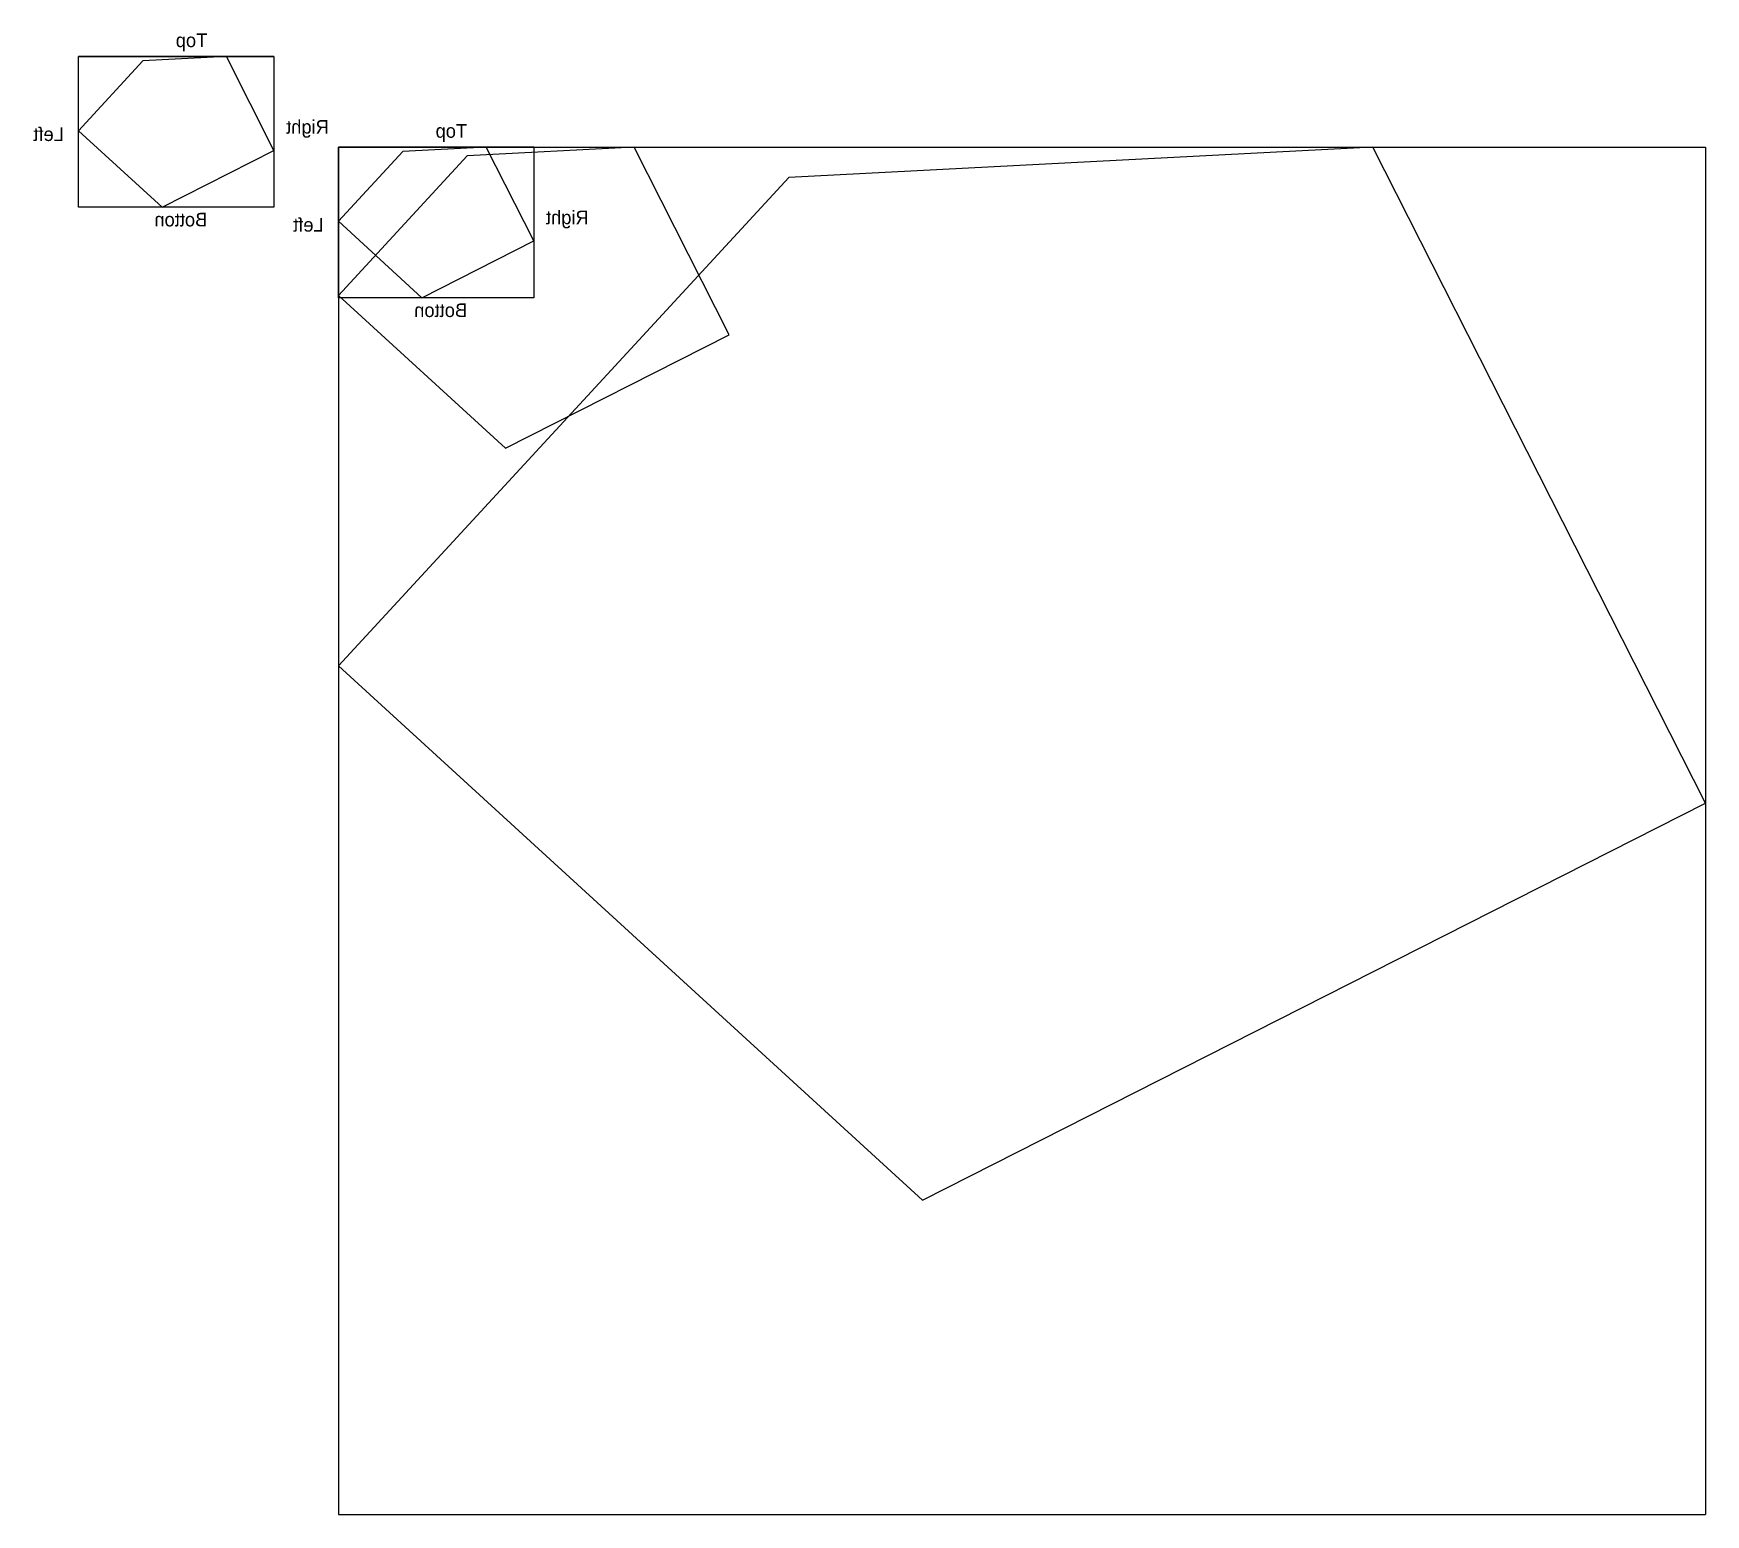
# Model space of a CAD drawing. Header units: millimetres. Extents: x 4 to 83686, y -18920 to 13991.
# Drawn here: x 4 to 24464, y -18920 to 2743 of the extents above; entities that cross this region are included whole.
import ezdxf

# ---------------------------------------------------------------- set-up
doc = ezdxf.new("R2010")
doc.units = ezdxf.units.MM

msp = doc.modelspace()

# ---------------------------------------------------------------- texts
at = {"color": 6, "extrusion": (0, 0, -1), "char_height": 200, "width": 762.982089, "attachment_point": 1, "text_direction": (-1, 0, 0)}
for s, insert in [('{\\fVani|b0|i0|c0|p34;Top}', (2546.7079, 2743.0932)), ('{\\fVani|b0|i0|c0|p34;Right}', (4324.7536, 1476.5456)), ('{\\fVani|b0|i0|c0|p34;Left}', (447.8118, 1369.6715)), ('{\\fVani|b0|i0|c0|p34;Top}', (6347.4788, 1417.7651)), ('{\\fVani|b0|i0|c0|p34;Botton}', (2546.7079, 120.5803)), ('{\\fVani|b0|i0|c0|p34;Left}', (4248.5827, 44.3434)), ('{\\fVani|b0|i0|c0|p34;Right}', (8125.5245, 151.2175)), ('{\\fVani|b0|i0|c0|p34;Botton}', (6347.4788, -1204.7477))]:
    msp.add_mtext(s, dxfattribs=dict(at, insert=insert))

# ---------------------------------------------------------------- linework, layer by layer
at = {"color": 6, "extrusion": (0, 0, -1)}
for p, q in [((3521.5347, 2404.9456), (662.9346, 2404.9456)), ((7322.3056, 1079.6175), (4463.7055, 1079.6175)), ((3521.5347, 203.4654), (662.9346, 203.4654)), ((7322.3056, -1121.8627), (4463.7055, -1121.8627))]:
    msp.add_line(p, q, dxfattribs=at)
for q in [(4463.7055, -13.5386), (5453.8351, 1079.6175)]:
    msp.add_line((4463.7055, 1079.6175), q)
at = {"color": 3, "extrusion": (0, 0, -1)}
for p, q in [((4463.7055, 1079.6175), (24463.7055, 1079.6175)), ((4463.7055, 1079.6175), (4463.7055, -18920.3825)), ((24463.7055, 1079.6175), (24463.7055, -18920.3825)), ((4463.7055, -18920.3825), (24463.7055, -18920.3825))]:
    msp.add_line(p, q, dxfattribs=at)
for points in [[(1605.1547, 2341.6787), (662.9346, 1320.4425), (1884.6268, 203.4654), (3521.5347, 1033.2198), (2826.2021, 2404.9456), (1605.1547, 2341.6787)], [(5405.9256, 1016.3506), (4463.7055, -4.8856), (5685.3977, -1121.8627), (7322.3056, -292.1082), (6626.973, 1079.6175), (5405.9256, 1016.3506)]]:
    msp.add_lwpolyline(points)
at = {"color": 6, "extrusion": (0, 0, -1)}
for points in [[(-662.9346, 2404.9456), (-3521.5347, 2404.9456), (-3521.5347, 203.4654), (-662.9346, 203.4654)], [(-4463.7055, 1079.6175), (-7322.3056, 1079.6175), (-7322.3056, -1121.8627), (-4463.7055, -1121.8627)]]:
    msp.add_lwpolyline(points, close=True, dxfattribs=at)
at = {"color": 4}
for points in [[(6348.1458, 953.0838), (4463.7055, -1089.3886), (6907.0899, -3323.3428), (10180.9057, -1663.834), (8790.2405, 1079.6175), (6348.1458, 953.0838)], [(11055.8839, 636.9753), (4463.7055, -6508.0334), (13011.1911, -14322.8867), (24463.7045, -8517.5671), (19598.8576, 1079.6175), (11055.8839, 636.9753)]]:
    msp.add_lwpolyline(points, dxfattribs=at)

msp.set_redraw_order([(e.dxf.handle, doc.entitydb.next_handle()) for e in msp.query("TEXT MTEXT ATTDEF DIMENSION ARC_DIMENSION")])  # texts and dimensions are drawn at this point

doc.saveas('drawing.dxf')
